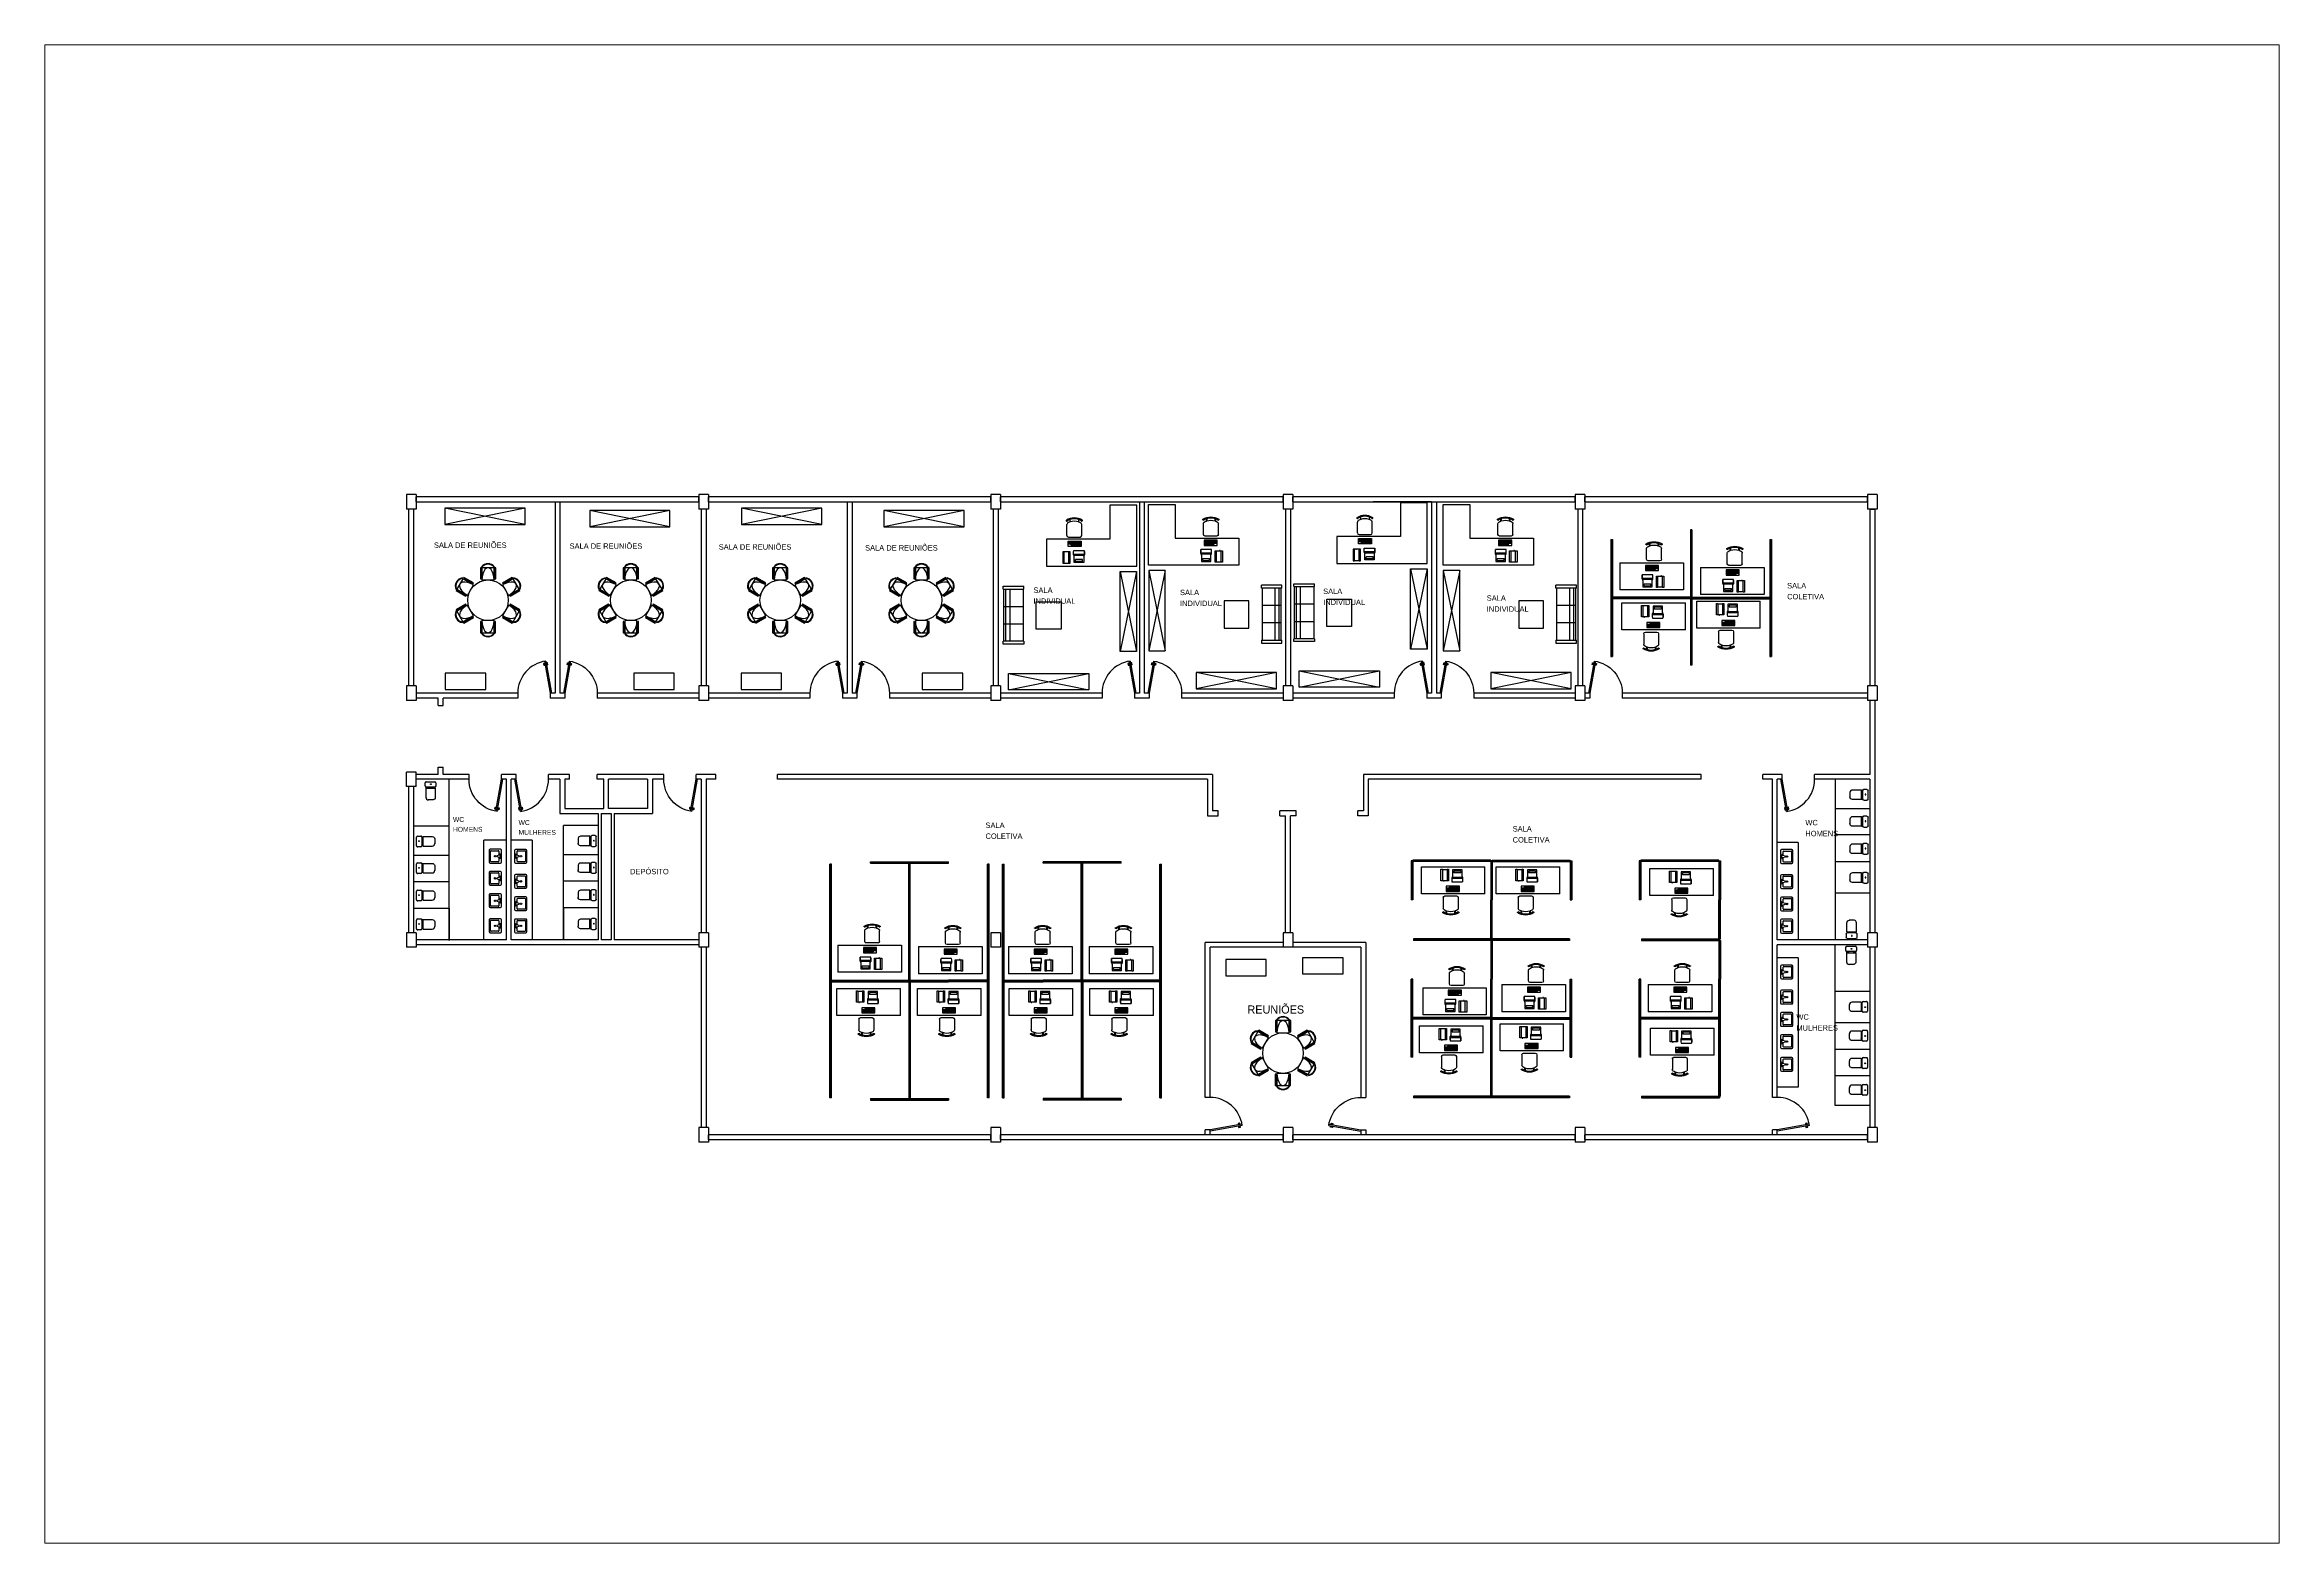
# Paper-space layout 'Layout1' of a CAD drawing. Extents: x 0 to 82.6, y 0 to 55.4.
# The model-space entities are those that its viewports show. They can reach past a viewport. Long polylines and large blocks are cut down to what shows.
import ezdxf

# ---------------------------------------------------------------- set-up
doc = ezdxf.new("R2010")
doc.units = 0
doc.header["$MEASUREMENT"] = 0
doc.layers.get('0').update_dxf_attribs({"color": 1, "linetype": 'CONTINUOUS'})
for name, color, linetype in [('DIMENSIONES', 2, 'CONTINUOUS'), ('MUEBLES OFNA', 3, 'CONTINUOUS'), ('MUROS', 7, 'CONTINUOUS'), ('MUROS TAPON', 5, 'CONTINUOUS'), ('PLOMERIA', 4, 'CONTINUOUS'), ('PUERTAS', 1, 'CONTINUOUS'), ('SILLAS', 6, 'CONTINUOUS')]:
    doc.layers.add(name, color=color, linetype=linetype)
doc.styles.add('nena', font='bgothl.ttf')

# ---------------------------------------------------------------- blocks, each defined once
blk = doc.blocks.new('PNL48X60')
for p, q in [((48, 0), (0, 0)), ((0, -2), (0, 0)), ((48, -2), (48, 0)), ((48, -0.25), (0, -0.25)), ((48, -1.75), (0, -1.75)), ((48, -2), (0, -2))]:
    blk.add_line(p, q)
blk = doc.blocks.new('PNL24X60')
for p, q in [((24, 0), (0, 0)), ((0, -2), (0, 0)), ((24, -2), (24, 0)), ((24, -0.25), (0, -0.25)), ((24, -1.75), (0, -1.75)), ((24, -2), (0, -2))]:
    blk.add_line(p, q)
blk = doc.blocks.new('PNL36X60')
for p, q in [((36, 0), (0, 0)), ((0, -2), (0, 0)), ((36, -2), (36, 0)), ((36, -0.25), (0, -0.25)), ((36, -1.75), (0, -1.75)), ((36, -2), (0, -2))]:
    blk.add_line(p, q)
blk = doc.blocks.new('puerta')
at = {"layer": 'PUERTAS'}
for p, q in [((-0.293, 1.093), (-0.284, 1.044)), ((-0.29, 1.078), (-0.287, 1.058)), ((-0.275, 1.106), (-0.285, 1.105)), ((-0.272, 1.036), (-0.263, 1.037)), ((-0.254, 1.049), (-0.263, 1.098)), ((-0.261, 1.083), (-0.241, 1.087)), ((-0.261, 1.083), (-0.257, 1.064)), ((-0.258, 1.182), (-0.049, 0)), ((-0.257, 1.064), (-0.237, 1.067)), ((-0.208, 1.191), (0, 0)), ((-0.192, 1.095), (-0.172, 1.098)), ((-0.188, 1.075), (-0.168, 1.079)), ((-0.174, 1.113), (-0.166, 1.064)), ((-0.172, 1.098), (-0.168, 1.079)), ((-0.156, 1.127), (-0.166, 1.125)), ((-0.154, 1.056), (-0.144, 1.058)), ((-0.136, 1.069), (-0.145, 1.118))]:
    blk.add_line(p, q, dxfattribs=at)
for centre, radius, start, end in [((-0.047, -0.001), 1.202, 97.70653, 179.96431), ((-0.283, 1.095), 0.01, 100, 190), ((-0.274, 1.045), 0.01, 190, 280), ((-0.273, 1.096), 0.01, 10, 100), ((-0.264, 1.047), 0.01, 280, 10), ((-0.165, 1.115), 0.01, 100, 190), ((-0.156, 1.066), 0.01, 190, 280), ((-0.155, 1.117), 0.01, 10, 100), ((-0.146, 1.067), 0.01, 280, 10)]:
    blk.add_arc(centre, radius, start, end, dxfattribs=at)
blk = doc.blocks.new('wc')
at = {"layer": 'PLOMERIA'}
for p, q in [((0.173, 0.242), (-0.177, 0.242)), ((-0.176, 0.243), (-0.137, 0.2)), ((0.173, 0.242), (-0.176, 0.242)), ((0.173, 0.242), (0.139, 0.2))]:
    blk.add_line(p, q, dxfattribs=at)
for points in [[(-0.2, 0.039), (-0.2, 0.162)], [(-0.162, 0.199), (0.162, 0.199)], [(0.161, 0), (-0.161, 0)], [(0.2, 0.159), (0.2, 0.039)]]:
    blk.add_lwpolyline(points, dxfattribs=at)
for points in [[(-0.177, 0.242), (-0.177, 0.578, -0.376933), (-0.095, 0.671), (0.085, 0.671)], [(0.173, 0.242), (0.173, 0.578, 0.430665), (0.075, 0.671)]]:
    blk.add_lwpolyline(points, format="xyb", dxfattribs=at)
blk.add_circle((-0.012, 0.091), 0.0143, dxfattribs=at)
for centre, radius, start, end in [((-0.16, 0.16), 0.0398, 89.76905, 182.27142), ((-0.159, 0.04), 0.0403, 179.9428, 268.9345), ((-0.093, 0.241), 0.0176, 178.90445, 1.13984), ((0.09, 0.241), 0.0176, 178.90445, 1.13984), ((0.16, 0.159), 0.0403, 359.9428, 88.9345), ((0.16, 0.04), 0.0402, 269.98327, 1.7495)]:
    blk.add_arc(centre, radius, start, end, dxfattribs=at)
blk = doc.blocks.new('silla oficina')
at = {"layer": 'SILLAS'}
for p, q in [((-0.252, 0.399), (-0.225, 0.399)), ((-0.252, 0.379), (-0.225, 0.379)), ((-0.252, 0.104), (-0.225, 0.104)), ((-0.252, 0.084), (-0.225, 0.084)), ((-0.241, 0.482), (-0.225, 0.47)), ((0.225, 0.47), (0.241, 0.482)), ((0.225, 0.399), (0.255, 0.399)), ((0.225, 0.379), (0.255, 0.379)), ((0.225, 0.104), (0.255, 0.104)), ((0.225, 0.084), (0.255, 0.084))]:
    blk.add_line(p, q, dxfattribs=at)
for points in [[(-0.252, 0.45), (-0.282, 0.45), (-0.282, 0.035), (-0.252, 0.035)], [(-0.225, 0.45), (-0.225, 0), (0.225, 0), (0.225, 0.45)], [(0.284, 0.45), (0.255, 0.45), (0.255, 0.035), (0.284, 0.035)]]:
    blk.add_lwpolyline(points, close=True, dxfattribs=at)
for radius in [0.305, 0.285]:
    blk.add_arc((0, 0.295), radius, 37.81867, 142.18133, dxfattribs=at)
blk.add_ellipse((0, 0), major_axis=(0, -0.45), ratio=0.5, start_param=1.570796, end_param=4.712389, dxfattribs=at)
blk = doc.blocks.new('silla')
for p, q in [((-0.296, 0.604), (-0.284, 0.591)), ((-0.276, 0.061), (-0.276, 0.459)), ((-0.215, 0), (0.215, 0)), ((-0.166, 0.645), (-0.166, 0.553)), ((-0.154, 0.557), (-0.154, 0.649)), ((0.154, 0.649), (0.154, 0.557)), ((0.166, 0.553), (0.166, 0.645)), ((0.276, 0.061), (0.276, 0.459)), ((0.296, 0.604), (0.284, 0.591))]:
    blk.add_line(p, q)
for centre, radius, start, end in [((-0.288, 0.612), 0.0123, 121.81209, 225), ((0, 0.148), 0.558, 58.18791, 121.81209), ((-0.275, 0.6), 0.0123, 225, 305.57699), ((-0.215, 0.459), 0.0614, 122.57897, 180), ((-0.215, 0.061), 0.0614, 180, 270), ((0, 0.215), 0.461, 111.1002, 125.57699), ((0, 0.123), 0.461, 111.1002, 122.57897), ((0, 0.215), 0.461, 70.52878, 109.47122), ((0, 0.123), 0.461, 70.52878, 109.47122), ((0, 0.215), 0.461, 54.42301, 68.8998), ((0, 0.123), 0.461, 57.42103, 68.8998), ((0.215, 0.061), 0.0614, 270, 0), ((0.215, 0.459), 0.0614, 0, 57.42103), ((0.275, 0.6), 0.0123, 234.42301, 315), ((0.288, 0.612), 0.0123, 315, 58.18791)]:
    blk.add_arc(centre, radius, start, end)
blk = doc.blocks.new('sillon')
at = {"color": 0, "linetype": 'ByBlock'}
for p, q in [((-0.737, 1.067), (0.025, 1.067)), ((-0.737, 0.965), (-0.737, 1.067)), ((-0.737, 0.965), (0.025, 0.965)), ((-0.711, -0.965), (-0.711, 0.965)), ((-0.635, -0.965), (-0.635, 0.965)), ((-0.483, -0.965), (-0.483, 0.965)), ((0, 0.965), (0, -0.965)), ((0.025, 0.965), (0.025, 1.067)), ((-0.711, 0.322), (0, 0.322)), ((-0.711, -0.322), (0, -0.322)), ((0.025, -0.965), (-0.737, -0.965)), ((-0.737, -1.067), (-0.737, -0.965)), ((0.025, -1.067), (-0.737, -1.067)), ((0.025, -0.965), (0.025, -1.067))]:
    blk.add_line(p, q, dxfattribs=at)
blk = doc.blocks.new('TECLADO')
at = {"color": 0, "linetype": 'ByBlock'}
for p, q in [((0, 0), (0, 19)), ((0, 19), (7.5, 19)), ((7.5, 0), (0, 0)), ((1.5, 14.625), (2.5, 14.625)), ((1.5, 12.25), (1.5, 14.625)), ((2.5, 12.25), (1.5, 12.25)), ((1.5, 12), (2.5, 12)), ((1.5, 8.875), (1.5, 12)), ((2.5, 8.875), (1.5, 8.875)), ((1.5, 5.625), (1.5, 8.625)), ((1.5, 8.625), (2.5, 8.625)), ((2.5, 5.625), (1.5, 5.625)), ((1.5, 5.25), (2.5, 5.25)), ((1.5, 2.25), (1.5, 5.25)), ((2.5, 2.25), (1.5, 2.25)), ((1.5, 1.75), (2.5, 1.75)), ((1.5, 0.875), (1.5, 1.75)), ((2.5, 0.875), (1.5, 0.875)), ((2.5, 14.625), (2.5, 12.25)), ((2.5, 12), (2.5, 8.875)), ((2.5, 8.625), (2.5, 5.625)), ((2.5, 5.25), (2.5, 2.25)), ((2.5, 1.75), (2.5, 0.875)), ((3, 15), (3, 18)), ((3, 18), (6.75, 18)), ((6.75, 15), (3, 15)), ((3, 12.25), (3, 14.625)), ((3, 14.625), (4.625, 14.625)), ((4.625, 12.25), (3, 12.25)), ((3, 12), (3, 0.875)), ((6.875, 12), (3, 12)), ((3, 0.875), (6.875, 0.875)), ((3.875, 10.75), (3.125, 10.75)), ((3.125, 1.625), (3.75, 1.625)), ((3.75, 17.25), (3.75, 17.875)), ((5.375, 17.25), (3.75, 17.25)), ((3.75, 15), (3.75, 17.125)), ((3.75, 1.625), (3.75, 1.875)), ((3.75, 1.875), (4.625, 1.875)), ((4.625, 11), (3.875, 11)), ((3.875, 11), (3.875, 10.75)), ((3.875, 2), (3.875, 10.5)), ((4.5, 15.125), (4.5, 17.125)), ((4.625, 14.625), (4.625, 12.25)), ((4.625, 10.5), (4.625, 11)), ((5.25, 10.5), (4.625, 10.5)), ((4.625, 2.375), (4.625, 10.125)), ((4.625, 1.875), (4.625, 2.125)), ((4.625, 2.125), (5.375, 2.125)), ((5.25, 13), (5.25, 13.875)), ((5.25, 13.875), (6, 13.875)), ((6, 13), (5.25, 13)), ((5.25, 10.125), (5.25, 10.5)), ((6, 10.125), (5.25, 10.125)), ((5.375, 17.25), (5.375, 17.875)), ((6.75, 17.25), (5.375, 17.25)), ((5.375, 15), (5.375, 17.125)), ((5.375, 2.75), (5.375, 10)), ((5.375, 2.125), (5.375, 2.5)), ((5.375, 2.5), (6.125, 2.5)), ((6, 13.875), (6, 14.625)), ((6, 14.625), (6.875, 14.625)), ((6, 12.25), (6, 13)), ((6.875, 12.25), (6, 12.25)), ((6.125, 15.125), (6.125, 16.5)), ((6.125, 16.5), (6.75, 16.5)), ((6.125, 10), (6.125, 10.875)), ((6.125, 10.875), (6.875, 10.875)), ((6.875, 10), (6.125, 10)), ((6.125, 3.75), (6.125, 9)), ((6.125, 9), (6.875, 9)), ((6.875, 3.75), (6.125, 3.75)), ((6.125, 2), (6.125, 2.625)), ((6.125, 2.625), (6.875, 2.625)), ((6.875, 2), (6.125, 2)), ((6.75, 18), (6.75, 15)), ((6.875, 14.625), (6.875, 12.25)), ((6.875, 10.875), (6.875, 12)), ((6.875, 2.625), (6.875, 10)), ((6.875, 0.875), (6.875, 2)), ((7.5, 19), (7.5, 0))]:
    blk.add_line(p, q, dxfattribs=at)
blk = doc.blocks.new('MONITOR')
at = {"color": 0, "linetype": 'ByBlock'}
for p, q in [((0, 1), (0, 14.75)), ((0, 14.75), (9.375, 14.75)), ((9.125, 1), (0, 1)), ((1.5, 2.875), (1.5, 12.875)), ((1.5, 12.875), (4.375, 12.875)), ((1.5, 2.875), (4.375, 2.875)), ((4.375, 2.875), (4.375, 12.875)), ((11.25, 0), (9.125, 1)), ((9.375, 14.75), (11.25, 15.875)), ((9.375, 14.75), (10.625, 14.75)), ((9.375, 1.125), (10.625, 1.125)), ((10.625, 14.75), (12.125, 15.75)), ((10.625, 14.75), (10.625, 1.125)), ((10.625, 1.125), (12.125, 0.125)), ((11.25, 15.875), (15.25, 15.875)), ((15.375, 0), (11.25, 0)), ((12.125, 15.75), (15.375, 15.75)), ((12.125, 15.75), (12.125, 0.125)), ((12.125, 0.125), (15.375, 0.125)), ((15.25, 15.875), (17.375, 15.625)), ((15.375, 15.75), (17.375, 15.625)), ((17.375, 0.25), (15.375, 0)), ((15.375, 0.125), (17.375, 0.25)), ((17.375, 15.625), (17.375, 0.25))]:
    blk.add_line(p, q, dxfattribs=at)
blk = doc.blocks.new('CPU')
at = {"color": 0, "linetype": 'ByBlock'}
for p, q in [((16.625, 10.75), (0, 10.75)), ((0, 10.75), (0, 8.75)), ((0, 8.75), (0.25, 8.75)), ((0.25, 2), (0, 2)), ((0, 2), (0, 0)), ((0, 0), (16.625, 0)), ((0.25, 8.75), (0.25, 2)), ((0.25, 8.75), (16.5, 8.75)), ((0.25, 2), (16.5, 2)), ((16.625, 0), (16.625, 10.75)), ((16.625, 7.25), (17, 7.25)), ((17, 6.25), (16.75, 6.25)), ((17, 7.25), (17, 6.25))]:
    blk.add_line(p, q, dxfattribs=at)
blk = doc.blocks.new('compu')
at = {"color": 0, "linetype": 'ByBlock', "xscale": 0.02539999999999054, "yscale": 0.02540000000000475, "zscale": 0.0254}
for name, p in [('CPU', (-0.815975, 0.1651)), ('MONITOR', (-0.790575, -0.365125)), ('TECLADO', (-0.1905, -0.2413))]:
    blk.add_blockref(name, p, dxfattribs=at)
blk = doc.blocks.new('lavabo')
at = {"color": 0, "linetype": 'ByBlock'}
for p, q in [((-0.2413, 0.2159), (-0.2413, -0.2159)), ((0.1778, 0.254), (-0.2032, 0.254)), ((-0.1905, -0.0381), (-0.1905, 0.0381)), ((-0.0635, 0.0127), (-0.1651, 0.0381)), ((-0.1397, 0.03175), (-0.1397, 0.18415)), ((-0.12065, 0.2032), (0.14605, 0.2032)), ((-0.0635, -0.0127), (-0.0635, 0.0127)), ((0.1651, 0.18415), (0.1651, -0.18415)), ((0.2159, -0.2159), (0.2159, 0.2159)), ((-0.2032, -0.254), (0.1778, -0.254)), ((-0.1651, -0.0381), (-0.0635, -0.0127)), ((-0.1397, -0.18415), (-0.1397, -0.03175)), ((0.14605, -0.2032), (-0.12065, -0.2032))]:
    blk.add_line(p, q, dxfattribs=at)
for centre in [(-0.1778, 0.0635), (0, 0), (-0.1778, -0.0635)]:
    blk.add_circle(centre, 0.0254, dxfattribs=at)
for centre, radius, start, end in [((-0.2032, 0.2159), 0.0381, 90, 180), ((-0.12065, 0.18415), 0.01905, 90, 180), ((0.14605, 0.18415), 0.01905, 0, 90), ((0.1778, 0.2159), 0.0381, 0, 90), ((-0.2032, -0.2159), 0.0381, 180, 270), ((-0.12065, -0.18415), 0.01905, 180, 270), ((0.14605, -0.18415), 0.01905, 270, 0), ((0.1778, -0.2159), 0.0381, 270, 0)]:
    blk.add_arc(centre, radius, start, end, dxfattribs=at)

msp = doc.modelspace()

# ---------------------------------------------------------------- linework, layer by layer
at = {"layer": 'MUEBLES OFNA'}
for p, q in [((59.651, 50.766), (56.684, 50.158)), ((59.651, 50.158), (56.684, 50.766)), ((65.003, 50.678), (62.036, 50.07)), ((65.003, 50.07), (62.036, 50.678)), ((70.618, 50.766), (67.651, 50.158)), ((70.618, 50.158), (67.651, 50.766)), ((75.882, 50.678), (72.915, 50.07)), ((75.882, 50.07), (72.915, 50.678)), ((82.256, 50.87), (81.267, 50.87)), ((81.267, 50.87), (81.267, 49.618)), ((82.256, 48.618), (82.256, 50.87)), ((82.69, 48.655), (82.69, 50.906)), ((82.69, 50.906), (83.679, 50.906)), ((83.679, 50.906), (83.679, 49.655)), ((92.007, 50.964), (92.007, 49.713)), ((92.996, 50.964), (92.007, 50.964)), ((92.996, 48.713), (92.996, 50.964)), ((93.579, 48.655), (93.579, 50.906)), ((93.579, 50.906), (94.568, 50.906)), ((94.568, 50.906), (94.568, 49.655)), ((81.267, 49.618), (78.917, 49.618)), ((78.917, 49.618), (78.917, 48.618)), ((83.679, 49.655), (86.029, 49.655)), ((86.029, 49.655), (86.029, 48.655)), ((92.007, 49.713), (89.657, 49.713)), ((89.657, 49.713), (89.657, 48.713)), ((94.568, 49.655), (96.918, 49.655)), ((96.918, 49.655), (96.918, 48.655)), ((100.114, 48.74), (102.464, 48.74)), ((100.114, 48.74), (100.114, 47.74)), ((102.464, 48.74), (102.464, 47.74)), ((78.917, 48.618), (82.256, 48.618)), ((81.639, 48.427), (82.247, 45.46)), ((82.247, 48.427), (81.639, 45.46)), ((86.029, 48.655), (82.69, 48.655)), ((82.7, 48.463), (83.308, 45.496)), ((83.308, 48.463), (82.7, 45.496)), ((89.657, 48.713), (92.996, 48.713)), ((92.379, 48.522), (92.987, 45.554)), ((92.987, 48.522), (92.379, 45.554)), ((96.918, 48.655), (93.579, 48.655)), ((93.588, 48.463), (94.196, 45.496)), ((94.196, 48.463), (93.588, 45.496)), ((103.098, 48.571), (105.447, 48.571)), ((103.098, 48.571), (103.098, 47.571)), ((105.447, 48.571), (105.447, 47.571)), ((102.464, 47.74), (100.114, 47.74)), ((100.188, 46.263), (100.188, 47.263)), ((100.188, 47.263), (102.538, 47.263)), ((102.538, 46.263), (102.538, 47.263)), ((102.957, 46.332), (102.957, 47.332)), ((102.957, 47.332), (105.307, 47.332)), ((105.447, 47.571), (103.098, 47.571)), ((105.307, 46.332), (105.307, 47.332)), ((102.538, 46.263), (100.188, 46.263)), ((105.307, 46.332), (102.957, 46.332)), ((56.695, 44.659), (56.695, 44.059)), ((58.195, 44.659), (56.695, 44.659)), ((58.195, 44.059), (58.195, 44.659)), ((65.164, 44.659), (63.664, 44.659)), ((63.664, 44.659), (63.664, 44.059)), ((65.164, 44.059), (65.164, 44.659)), ((69.131, 44.659), (67.631, 44.659)), ((67.631, 44.659), (67.631, 44.059)), ((69.131, 44.059), (69.131, 44.659)), ((75.829, 44.659), (74.329, 44.659)), ((74.329, 44.659), (74.329, 44.059)), ((75.829, 44.059), (75.829, 44.659)), ((77.52, 44.656), (80.488, 44.048)), ((77.52, 44.048), (80.488, 44.656)), ((87.426, 44.692), (84.459, 44.084)), ((87.426, 44.084), (84.459, 44.692)), ((88.26, 44.143), (91.227, 44.751)), ((88.26, 44.751), (91.227, 44.143)), ((98.315, 44.692), (95.348, 44.084)), ((98.315, 44.084), (95.348, 44.692)), ((56.695, 44.059), (58.195, 44.059)), ((63.664, 44.059), (65.164, 44.059)), ((67.631, 44.059), (69.131, 44.059)), ((74.329, 44.059), (75.829, 44.059)), ((92.779, 36.509), (92.779, 37.509)), ((92.779, 37.509), (95.129, 37.509)), ((95.129, 36.509), (95.129, 37.509)), ((95.549, 36.509), (95.549, 37.509)), ((95.549, 37.509), (97.899, 37.509)), ((97.899, 36.509), (97.899, 37.509)), ((101.226, 36.44), (101.226, 37.44)), ((101.226, 37.44), (103.576, 37.44)), ((103.576, 36.44), (103.576, 37.44)), ((95.129, 36.509), (92.779, 36.509)), ((97.899, 36.509), (95.549, 36.509)), ((103.576, 36.44), (101.226, 36.44)), ((71.212, 34.612), (73.561, 34.612)), ((71.212, 34.612), (71.212, 33.612)), ((73.561, 34.612), (73.561, 33.612)), ((74.195, 34.556), (76.545, 34.556)), ((74.195, 34.556), (74.195, 33.556)), ((76.545, 34.556), (76.545, 33.556)), ((77.516, 34.556), (79.866, 34.556)), ((77.516, 34.556), (77.516, 33.556)), ((79.866, 34.556), (79.866, 33.556)), ((80.5, 34.556), (82.85, 34.556)), ((80.5, 34.556), (80.5, 33.556)), ((82.85, 34.556), (82.85, 33.556)), ((87.045, 34.075), (85.545, 34.075)), ((85.545, 34.075), (85.545, 33.475)), ((87.045, 33.475), (87.045, 34.075)), ((88.384, 34.144), (88.384, 33.544)), ((89.884, 34.144), (88.384, 34.144)), ((89.884, 33.544), (89.884, 34.144)), ((73.561, 33.612), (71.212, 33.612)), ((76.545, 33.556), (74.195, 33.556)), ((79.866, 33.556), (77.516, 33.556)), ((82.85, 33.556), (80.5, 33.556)), ((85.545, 33.475), (87.045, 33.475)), ((88.384, 33.544), (89.884, 33.544)), ((95.755, 33.15), (98.105, 33.15)), ((95.755, 33.15), (95.755, 32.15)), ((98.105, 33.15), (98.105, 32.15)), ((101.159, 33.15), (103.509, 33.15)), ((101.159, 33.15), (101.159, 32.15)), ((103.509, 33.15), (103.509, 32.15)), ((71.177, 32.012), (71.177, 33.012)), ((71.177, 33.012), (73.527, 33.012)), ((73.527, 32.012), (73.527, 33.012)), ((74.154, 32.012), (74.154, 33.012)), ((74.154, 33.012), (76.504, 33.012)), ((76.504, 32.012), (76.504, 33.012)), ((77.547, 32.012), (77.547, 33.012)), ((77.547, 33.012), (79.897, 33.012)), ((79.897, 32.012), (79.897, 33.012)), ((80.524, 32.012), (80.524, 33.012)), ((80.524, 33.012), (82.874, 33.012)), ((82.874, 32.012), (82.874, 33.012)), ((92.828, 33.037), (95.177, 33.037)), ((92.828, 33.037), (92.828, 32.037)), ((95.177, 33.037), (95.177, 32.037)), ((73.527, 32.012), (71.177, 32.012)), ((76.504, 32.012), (74.154, 32.012)), ((79.897, 32.012), (77.547, 32.012)), ((82.874, 32.012), (80.524, 32.012)), ((92.71, 30.629), (92.71, 31.629)), ((92.71, 31.629), (95.06, 31.629)), ((95.177, 32.037), (92.828, 32.037)), ((95.06, 30.629), (95.06, 31.629)), ((95.687, 30.698), (95.687, 31.698)), ((95.687, 31.698), (98.037, 31.698)), ((98.105, 32.15), (95.755, 32.15)), ((98.037, 30.698), (98.037, 31.698)), ((103.509, 32.15), (101.159, 32.15)), ((101.246, 30.546), (101.246, 31.546)), ((101.246, 31.546), (103.596, 31.546)), ((103.596, 30.546), (103.596, 31.546)), ((95.06, 30.629), (92.71, 30.629)), ((98.037, 30.698), (95.687, 30.698)), ((103.596, 30.546), (101.246, 30.546))]:
    msp.add_line(p, q, dxfattribs=at)
for points in [[(59.651, 50.766), (56.684, 50.766), (56.684, 50.158), (59.651, 50.158)], [(65.003, 50.678), (62.036, 50.678), (62.036, 50.07), (65.003, 50.07)], [(70.618, 50.766), (67.651, 50.766), (67.651, 50.158), (70.618, 50.158)], [(75.882, 50.678), (72.915, 50.678), (72.915, 50.07), (75.882, 50.07)], [(82.247, 48.427), (82.247, 45.46), (81.639, 45.46), (81.639, 48.427)], [(82.7, 48.463), (82.7, 45.496), (83.308, 45.496), (83.308, 48.463)], [(92.987, 48.522), (92.987, 45.554), (92.379, 45.554), (92.379, 48.522)], [(93.588, 48.463), (93.588, 45.496), (94.196, 45.496), (94.196, 48.463)], [(78.544, 47.304), (79.459, 47.304), (79.459, 46.291), (78.544, 46.291)], [(86.403, 47.34), (85.488, 47.34), (85.488, 46.328), (86.403, 46.328)], [(89.284, 47.399), (90.199, 47.399), (90.199, 46.386), (89.284, 46.386)], [(97.291, 47.34), (96.377, 47.34), (96.377, 46.328), (97.291, 46.328)], [(77.52, 44.656), (80.488, 44.656), (80.488, 44.048), (77.52, 44.048)], [(87.426, 44.692), (84.459, 44.692), (84.459, 44.084), (87.426, 44.084)], [(88.26, 44.751), (91.227, 44.751), (91.227, 44.143), (88.26, 44.143)], [(98.315, 44.692), (95.348, 44.692), (95.348, 44.084), (98.315, 44.084)]]:
    msp.add_lwpolyline(points, close=True, dxfattribs=at)
for centre in [(58.278, 47.361), (63.558, 47.361), (69.081, 47.361), (74.301, 47.361), (87.664, 30.62)]:
    msp.add_circle(centre, 0.75, dxfattribs=at)
at = {"layer": 'MUROS'}
for p, q in [((55.266, 51.271), (55.266, 50.731)), ((55.626, 51.271), (55.266, 51.271)), ((55.626, 51.271), (55.626, 50.731)), ((66.426, 51.271), (66.066, 51.271)), ((66.066, 51.271), (66.066, 50.731)), ((66.426, 51.271), (66.426, 50.731)), ((77.226, 51.271), (76.866, 51.271)), ((76.866, 51.271), (76.866, 50.731)), ((77.226, 51.271), (77.226, 50.731)), ((88.026, 51.271), (87.666, 51.271)), ((87.666, 51.271), (87.666, 50.731)), ((88.026, 51.271), (88.026, 50.731)), ((98.826, 51.271), (98.466, 51.271)), ((98.466, 51.271), (98.466, 50.731)), ((98.826, 51.271), (98.826, 50.731)), ((109.626, 51.271), (109.266, 51.271)), ((109.266, 51.271), (109.266, 50.731)), ((109.626, 51.271), (109.626, 50.731)), ((55.626, 50.731), (55.266, 50.731)), ((55.356, 44.191), (55.356, 50.731)), ((55.536, 44.191), (55.536, 50.731)), ((55.626, 51.001), (55.626, 51.181)), ((66.066, 51.181), (55.626, 51.181)), ((55.626, 51.001), (66.066, 51.001)), ((60.756, 51.001), (60.756, 43.921)), ((60.936, 51.001), (60.936, 43.921)), ((66.066, 51.001), (66.066, 51.181)), ((66.426, 50.731), (66.066, 50.731)), ((66.156, 50.731), (66.156, 44.191)), ((66.336, 50.731), (66.336, 44.191)), ((66.426, 51.001), (66.426, 51.181)), ((76.866, 51.181), (66.426, 51.181)), ((66.426, 51.001), (76.866, 51.001)), ((71.556, 51.001), (71.556, 43.921)), ((71.736, 51.001), (71.736, 43.921)), ((76.866, 51.001), (76.866, 51.181)), ((77.226, 50.731), (76.866, 50.731)), ((76.956, 50.731), (76.956, 44.191)), ((77.136, 50.731), (77.136, 44.191)), ((77.226, 51.001), (77.226, 51.181)), ((87.666, 51.181), (77.226, 51.181)), ((77.226, 51.001), (87.666, 51.001)), ((82.356, 51.001), (82.356, 43.921)), ((82.536, 51.001), (82.536, 43.921)), ((87.666, 51.001), (87.666, 51.181)), ((88.026, 50.731), (87.666, 50.731)), ((87.756, 50.731), (87.756, 44.191)), ((87.936, 50.731), (87.936, 44.191)), ((88.026, 51.001), (88.026, 51.181)), ((98.466, 51.181), (88.026, 51.181)), ((88.026, 51.001), (98.466, 51.001)), ((93.156, 51.001), (90.996, 51.001)), ((93.156, 51.001), (93.156, 43.921)), ((93.336, 51.001), (93.336, 43.921)), ((98.466, 51.001), (98.466, 51.181)), ((98.826, 50.731), (98.466, 50.731)), ((98.556, 50.731), (98.556, 44.191)), ((98.736, 50.731), (98.736, 44.191)), ((98.826, 51.001), (98.826, 51.181)), ((109.266, 51.181), (98.826, 51.181)), ((98.826, 51.001), (109.266, 51.001)), ((109.266, 51.001), (109.266, 51.181)), ((109.626, 50.731), (109.266, 50.731)), ((109.356, 50.731), (109.536, 50.731)), ((109.356, 50.731), (109.356, 44.191)), ((109.536, 50.731), (109.536, 44.191)), ((55.626, 44.191), (55.266, 44.191)), ((55.266, 44.191), (55.266, 43.651)), ((55.626, 44.191), (55.626, 43.651)), ((59.376, 43.921), (55.626, 43.921)), ((59.376, 43.921), (59.376, 43.741)), ((60.576, 43.921), (60.576, 43.741)), ((60.756, 43.921), (60.576, 43.921)), ((61.116, 43.921), (60.936, 43.921)), ((61.116, 43.921), (61.116, 43.741)), ((66.066, 43.921), (62.316, 43.921)), ((62.316, 43.921), (62.316, 43.741)), ((66.066, 44.191), (66.066, 43.651)), ((66.426, 44.191), (66.066, 44.191)), ((66.066, 43.921), (66.066, 43.741)), ((66.426, 44.191), (66.426, 43.651)), ((66.426, 43.921), (66.426, 43.741)), ((70.176, 43.921), (66.426, 43.921)), ((70.176, 43.921), (70.176, 43.741)), ((71.376, 43.921), (71.376, 43.741)), ((71.556, 43.921), (71.376, 43.921)), ((71.916, 43.921), (71.736, 43.921)), ((71.916, 43.921), (71.916, 43.741)), ((76.866, 43.921), (73.116, 43.921)), ((73.116, 43.921), (73.116, 43.741)), ((76.866, 44.191), (76.866, 43.651)), ((77.226, 44.191), (76.866, 44.191)), ((76.866, 43.921), (76.866, 43.741)), ((77.226, 44.191), (77.226, 43.651)), ((77.226, 43.921), (77.226, 43.741)), ((80.976, 43.921), (77.226, 43.921)), ((80.976, 43.921), (80.976, 43.741)), ((82.176, 43.921), (82.176, 43.741)), ((82.356, 43.921), (82.176, 43.921)), ((82.716, 43.921), (82.536, 43.921)), ((82.716, 43.921), (82.716, 43.741)), ((87.666, 43.921), (83.916, 43.921)), ((83.916, 43.921), (83.916, 43.741)), ((87.666, 44.191), (87.666, 43.651)), ((88.026, 44.191), (87.666, 44.191)), ((87.666, 43.921), (87.666, 43.741)), ((88.026, 44.191), (88.026, 43.651)), ((88.026, 43.921), (88.026, 43.741)), ((91.776, 43.921), (88.026, 43.921)), ((91.776, 43.921), (91.776, 43.741)), ((92.976, 43.921), (92.976, 43.741)), ((93.156, 43.921), (92.976, 43.921)), ((93.516, 43.921), (93.336, 43.921)), ((93.516, 43.921), (93.516, 43.741)), ((98.466, 43.921), (94.716, 43.921)), ((94.716, 43.921), (94.716, 43.741)), ((98.466, 44.191), (98.466, 43.651)), ((98.826, 44.191), (98.466, 44.191)), ((98.466, 43.921), (98.466, 43.741)), ((98.826, 44.191), (98.826, 43.651)), ((99.006, 43.921), (98.826, 43.921)), ((99.006, 43.921), (99.006, 43.741)), ((109.266, 43.921), (100.206, 43.921)), ((100.206, 43.921), (100.206, 43.741)), ((109.266, 44.191), (109.266, 43.651)), ((109.626, 44.191), (109.266, 44.191)), ((109.266, 43.921), (109.266, 43.741)), ((109.626, 44.191), (109.626, 43.651)), ((55.626, 43.651), (55.266, 43.651)), ((56.436, 43.741), (55.626, 43.741)), ((56.436, 43.471), (56.436, 43.741)), ((56.436, 43.471), (56.616, 43.471)), ((56.616, 43.471), (56.616, 43.741)), ((59.376, 43.741), (56.616, 43.741)), ((61.116, 43.741), (60.576, 43.741)), ((66.066, 43.741), (62.316, 43.741)), ((66.426, 43.651), (66.066, 43.651)), ((70.176, 43.741), (66.426, 43.741)), ((71.916, 43.741), (71.376, 43.741)), ((76.866, 43.741), (73.116, 43.741)), ((77.226, 43.651), (76.866, 43.651)), ((80.976, 43.741), (77.226, 43.741)), ((82.716, 43.741), (82.176, 43.741)), ((87.666, 43.741), (83.916, 43.741)), ((88.026, 43.651), (87.666, 43.651)), ((91.776, 43.741), (88.026, 43.741)), ((93.516, 43.741), (92.976, 43.741)), ((98.466, 43.741), (94.716, 43.741)), ((98.826, 43.651), (98.466, 43.651)), ((99.006, 43.741), (98.826, 43.741)), ((109.266, 43.741), (100.206, 43.741)), ((109.626, 43.651), (109.266, 43.651)), ((109.356, 43.651), (109.356, 40.921)), ((109.536, 43.651), (109.536, 35.071)), ((55.266, 40.471), (55.266, 41.011)), ((55.626, 41.011), (55.266, 41.011)), ((55.626, 40.471), (55.626, 41.011)), ((56.436, 40.921), (55.626, 40.921)), ((57.576, 40.741), (55.626, 40.741)), ((56.436, 41.191), (56.616, 41.191)), ((56.436, 40.921), (56.436, 41.191)), ((56.616, 40.921), (56.616, 41.191)), ((57.576, 40.921), (56.616, 40.921)), ((57.576, 40.741), (57.576, 40.921)), ((58.776, 40.741), (58.776, 40.921)), ((59.316, 40.921), (58.776, 40.921)), ((58.956, 40.741), (58.776, 40.741)), ((58.956, 34.801), (58.956, 40.741)), ((59.316, 40.741), (59.136, 40.741)), ((59.136, 34.801), (59.136, 40.741)), ((59.316, 40.741), (59.316, 40.921)), ((61.296, 40.921), (60.516, 40.921)), ((60.516, 40.741), (60.516, 40.921)), ((60.936, 40.741), (60.516, 40.741)), ((60.936, 40.741), (60.936, 39.481)), ((61.296, 40.741), (61.116, 40.741)), ((61.116, 40.741), (61.116, 39.661)), ((61.296, 40.741), (61.296, 40.921)), ((62.316, 40.741), (62.316, 40.921)), ((64.776, 40.921), (62.316, 40.921)), ((62.556, 40.741), (62.316, 40.741)), ((62.556, 39.661), (62.556, 40.741)), ((62.736, 39.661), (62.736, 40.741)), ((64.176, 40.741), (62.736, 40.741)), ((64.176, 40.741), (64.176, 39.661)), ((64.776, 40.741), (64.356, 40.741)), ((64.356, 40.741), (64.356, 39.481)), ((64.776, 40.741), (64.776, 40.921)), ((66.696, 40.921), (65.976, 40.921)), ((65.976, 40.741), (65.976, 40.921)), ((66.156, 40.741), (65.976, 40.741)), ((66.156, 40.741), (66.156, 35.071)), ((66.696, 40.741), (66.336, 40.741)), ((66.336, 40.741), (66.336, 35.071)), ((66.696, 40.741), (66.696, 40.921)), ((68.976, 40.741), (68.976, 40.921)), ((85.056, 40.921), (68.976, 40.921)), ((84.876, 40.741), (68.976, 40.741)), ((84.876, 40.741), (84.876, 39.391)), ((85.056, 40.921), (85.056, 39.571)), ((103.116, 40.921), (90.636, 40.921)), ((90.636, 40.921), (90.636, 39.571)), ((103.116, 40.741), (90.816, 40.741)), ((90.816, 40.741), (90.816, 39.391)), ((103.116, 40.741), (103.116, 40.921)), ((106.116, 40.921), (105.396, 40.921)), ((105.396, 40.741), (105.396, 40.921)), ((105.756, 40.741), (105.396, 40.741)), ((105.756, 28.981), (105.756, 40.741)), ((106.116, 40.741), (105.936, 40.741)), ((105.936, 34.801), (105.936, 40.741)), ((106.116, 40.741), (106.116, 40.921)), ((107.316, 40.741), (107.316, 40.921)), ((109.356, 40.921), (107.316, 40.921)), ((109.356, 40.741), (107.316, 40.741)), ((109.356, 40.741), (109.356, 35.071)), ((55.626, 40.471), (55.266, 40.471)), ((55.356, 35.071), (55.356, 40.471)), ((55.536, 35.071), (55.536, 40.471)), ((61.116, 39.661), (62.556, 39.661)), ((64.176, 39.661), (62.736, 39.661)), ((60.936, 39.481), (62.346, 39.481)), ((62.346, 39.481), (62.346, 34.801)), ((62.466, 39.481), (62.466, 34.801)), ((62.466, 39.481), (62.826, 39.481)), ((62.826, 39.481), (62.826, 34.801)), ((62.946, 39.481), (62.946, 34.801)), ((62.946, 39.481), (64.356, 39.481)), ((84.876, 39.391), (85.266, 39.391)), ((85.266, 39.571), (85.056, 39.571)), ((85.266, 39.391), (85.266, 39.571)), ((88.146, 39.571), (87.546, 39.571)), ((87.546, 39.391), (87.546, 39.571)), ((87.546, 39.391), (87.756, 39.391)), ((87.756, 35.071), (87.756, 39.391)), ((88.146, 39.391), (87.936, 39.391)), ((87.936, 35.071), (87.936, 39.391)), ((88.146, 39.391), (88.146, 39.571)), ((90.426, 39.391), (90.426, 39.571)), ((90.636, 39.571), (90.426, 39.571)), ((90.816, 39.391), (90.426, 39.391)), ((55.266, 35.071), (55.266, 34.531)), ((55.626, 35.071), (55.266, 35.071)), ((55.626, 35.071), (55.626, 34.531)), ((58.956, 34.801), (55.626, 34.801)), ((62.346, 34.801), (59.136, 34.801)), ((62.826, 34.801), (62.466, 34.801)), ((66.066, 34.801), (62.946, 34.801)), ((66.426, 35.071), (66.066, 35.071)), ((66.066, 35.071), (66.066, 34.531)), ((66.426, 35.071), (66.426, 34.531)), ((77.226, 35.071), (76.866, 35.071)), ((76.866, 35.071), (76.866, 34.531)), ((77.226, 35.071), (77.226, 34.531)), ((84.786, 28.981), (84.786, 34.711)), ((87.666, 34.711), (84.786, 34.711)), ((88.026, 35.071), (87.666, 35.071)), ((87.666, 35.071), (87.666, 34.531)), ((88.026, 35.071), (88.026, 34.531)), ((90.726, 34.711), (88.026, 34.711)), ((90.726, 34.711), (90.726, 28.981)), ((109.266, 34.801), (105.936, 34.801)), ((109.626, 35.071), (109.266, 35.071)), ((109.266, 35.071), (109.266, 34.531)), ((109.626, 35.071), (109.626, 34.531)), ((55.626, 34.531), (55.266, 34.531)), ((66.066, 34.621), (55.626, 34.621)), ((66.426, 34.531), (66.066, 34.531)), ((66.156, 34.531), (66.156, 27.871)), ((66.336, 34.531), (66.336, 27.871)), ((77.226, 34.531), (76.866, 34.531)), ((84.966, 28.981), (84.966, 34.531)), ((90.546, 34.531), (84.966, 34.531)), ((88.026, 34.531), (87.666, 34.531)), ((90.546, 34.531), (90.546, 28.981)), ((105.936, 28.981), (105.936, 34.621)), ((109.266, 34.621), (105.936, 34.621)), ((109.626, 34.531), (109.266, 34.531)), ((109.356, 34.531), (109.356, 27.871)), ((109.536, 34.531), (109.536, 27.871)), ((84.966, 28.981), (84.786, 28.981)), ((90.546, 28.981), (90.726, 28.981)), ((105.936, 28.981), (105.756, 28.981)), ((66.066, 27.871), (66.066, 27.331)), ((66.426, 27.871), (66.066, 27.871)), ((66.426, 27.331), (66.066, 27.331)), ((66.426, 27.871), (66.426, 27.331)), ((66.426, 27.421), (66.426, 27.601)), ((76.866, 27.601), (66.426, 27.601)), ((66.426, 27.421), (76.866, 27.421)), ((76.866, 27.871), (76.866, 27.331)), ((77.226, 27.871), (76.866, 27.871)), ((76.866, 27.421), (76.866, 27.601)), ((77.226, 27.331), (76.866, 27.331)), ((77.226, 27.871), (77.226, 27.331)), ((77.226, 27.421), (77.226, 27.601)), ((87.666, 27.601), (77.226, 27.601)), ((77.226, 27.421), (87.666, 27.421)), ((84.966, 27.781), (84.786, 27.781)), ((84.786, 27.601), (84.786, 27.781)), ((84.966, 27.601), (84.966, 27.781)), ((87.666, 27.871), (87.666, 27.331)), ((88.026, 27.871), (87.666, 27.871)), ((87.666, 27.421), (87.666, 27.601)), ((88.026, 27.331), (87.666, 27.331)), ((88.026, 27.871), (88.026, 27.331)), ((88.026, 27.421), (88.026, 27.601)), ((98.466, 27.601), (88.026, 27.601)), ((88.026, 27.421), (98.466, 27.421)), ((90.546, 27.781), (90.726, 27.781)), ((90.546, 27.781), (90.546, 27.601)), ((90.726, 27.781), (90.726, 27.601)), ((98.466, 27.871), (98.466, 27.331)), ((98.826, 27.871), (98.466, 27.871)), ((98.466, 27.421), (98.466, 27.601)), ((98.826, 27.331), (98.466, 27.331)), ((98.826, 27.871), (98.826, 27.331)), ((98.826, 27.421), (98.826, 27.601)), ((109.266, 27.601), (98.826, 27.601)), ((98.826, 27.421), (109.266, 27.421)), ((105.936, 27.781), (105.756, 27.781)), ((105.756, 27.601), (105.756, 27.781)), ((105.936, 27.601), (105.936, 27.781)), ((109.266, 27.871), (109.266, 27.331)), ((109.626, 27.871), (109.266, 27.871)), ((109.266, 27.421), (109.266, 27.601)), ((109.626, 27.331), (109.266, 27.331)), ((109.626, 27.871), (109.626, 27.331))]:
    msp.add_line(p, q, dxfattribs=at)
at = {"layer": 'MUROS TAPON'}
for p, q in [((56.844, 34.788), (56.844, 40.727)), ((108.082, 34.801), (108.082, 40.741)), ((109.356, 39.655), (108.082, 39.655)), ((55.562, 39.019), (56.844, 39.019)), ((61.072, 34.801), (61.072, 39.033)), ((62.346, 39.033), (61.072, 39.033)), ((109.356, 38.684), (108.082, 38.684)), ((55.562, 37.932), (56.844, 37.932)), ((62.346, 37.946), (61.072, 37.946)), ((109.356, 37.694), (108.082, 37.694)), ((55.562, 36.962), (56.844, 36.962)), ((62.346, 36.975), (61.072, 36.975)), ((109.356, 36.532), (108.082, 36.532)), ((55.562, 35.972), (56.844, 35.972)), ((56.844, 35.972), (56.844, 34.788)), ((61.072, 35.985), (61.072, 34.801)), ((62.346, 35.985), (61.072, 35.985)), ((108.066, 34.629), (108.066, 28.689)), ((109.339, 32.898), (108.066, 32.898)), ((109.339, 31.737), (108.066, 31.737)), ((109.339, 30.747), (108.066, 30.747)), ((109.339, 29.776), (108.066, 29.776)), ((108.066, 28.689), (109.356, 28.689))]:
    msp.add_line(p, q, dxfattribs=at)
at = {"layer": 'PLOMERIA'}
for p, q in [((58.129, 34.801), (58.129, 38.496)), ((58.956, 38.496), (58.129, 38.496)), ((59.905, 38.496), (59.136, 38.496)), ((59.905, 38.496), (59.905, 34.801)), ((106.705, 38.41), (105.936, 38.41)), ((106.705, 38.41), (106.705, 34.801)), ((106.705, 34.142), (105.936, 34.142)), ((106.705, 34.142), (106.705, 29.356)), ((106.705, 29.356), (105.936, 29.356))]:
    msp.add_line(p, q, dxfattribs=at)

# ---------------------------------------------------------------- block references
at = {"layer": 'MUEBLES OFNA', "xscale": -1}
for p, rotation in [((84.988, 49.58), 270), ((95.876, 49.58), 270), ((101.301, 48.649), 270), ((104.285, 48.48), 270), ((101.35, 46.353), 90), ((104.12, 46.423), 90), ((93.942, 36.599), 90), ((96.711, 36.599), 90), ((102.389, 36.53), 90), ((72.399, 34.521), 270), ((75.382, 34.465), 270), ((78.703, 34.465), 270), ((81.687, 34.465), 270), ((96.942, 33.059), 270), ((102.346, 33.059), 270), ((72.339, 32.103), 90), ((75.317, 32.103), 90), ((78.709, 32.103), 90), ((81.687, 32.103), 90), ((94.015, 32.946), 270), ((93.873, 30.719), 90), ((96.85, 30.789), 90), ((102.408, 30.637), 90)]:
    msp.add_blockref('compu', p, dxfattribs=dict(at, rotation=rotation))
at = {"layer": 'MUEBLES OFNA', "rotation": 90}
for p in [(90.699, 49.639), (79.959, 49.544)]:
    msp.add_blockref('compu', p, dxfattribs=at)
at = {"layer": 'MUEBLES OFNA', "xscale": -1}
for p in [(86.889, 46.845), (97.777, 46.845)]:
    msp.add_blockref('sillon', p, dxfattribs=at)
at = {"layer": 'MUEBLES OFNA'}
for p in [(88.798, 46.903), (78.058, 46.809)]:
    msp.add_blockref('sillon', p, dxfattribs=at)
at = {"layer": 'MUROS TAPON', "yscale": 0.03, "zscale": 0.03}
for name, p, xscale, rotation in [('PNL24X60', (99.841, 48.886), -0.03, 270), ('PNL36X60', (102.721, 48.886), 0.03, 90), ('PNL24X60', (105.721, 48.886), -0.03, 270), ('PNL48X60', (99.781, 47.446), 0.03, 90), ('PNL48X60', (102.721, 47.446), 0.03, 90), ('PNL48X60', (105.721, 47.446), -0.03, 270), ('PNL48X60', (99.781, 46.006), 0.03, 90), ('PNL48X60', (102.721, 46.036), 0.03, 90), ('PNL48X60', (105.721, 46.006), -0.03, 270), ('PNL24X60', (99.841, 45.286), -0.03, 270), ('PNL36X60', (102.721, 44.956), 0.03, 90), ('PNL24X60', (105.721, 45.286), -0.03, 270), ('PNL48X60', (77.356, 37.606), 0.03, 270), ('PNL48X60', (80.266, 37.636), 0.03, 270), ('PNL48X60', (83.176, 37.606), 0.03, 270), ('PNL48X60', (92.401, 36.288), 0.03, 90), ('PNL48X60', (95.341, 36.288), 0.03, 90), ('PNL48X60', (98.341, 36.288), -0.03, 270), ('PNL48X60', (100.831, 36.288), 0.03, 90), ('PNL48X60', (103.831, 36.288), -0.03, 270), ('PNL48X60', (77.356, 36.166), 0.03, 270), ('PNL48X60', (80.266, 36.196), 0.03, 270), ('PNL48X60', (83.176, 36.166), 0.03, 270), ('PNL48X60', (95.401, 36.288), 0.03, 270), ('PNL48X60', (103.771, 36.288), -0.03, 90), ('PNL48X60', (77.356, 34.726), 0.03, 270), ('PNL48X60', (80.266, 34.756), 0.03, 270), ('PNL48X60', (83.176, 34.726), 0.03, 270), ('PNL48X60', (92.491, 34.788), -0.03, 180), ('PNL48X60', (93.931, 34.788), -0.03, 180), ('PNL48X60', (95.401, 33.348), -0.03, 270), ('PNL48X60', (95.371, 34.788), -0.03, 180), ('PNL48X60', (96.811, 34.788), -0.03, 180), ('PNL48X60', (102.361, 34.788), 0.03, 180), ('PNL48X60', (103.801, 34.788), 0.03, 180), ('PNL48X60', (103.771, 33.348), 0.03, 90), ('PNL48X60', (77.356, 33.286), 0.03, 270), ('PNL48X60', (78.796, 33.256), 0.03, 180), ('PNL48X60', (80.266, 31.816), -0.03, 270), ('PNL48X60', (81.676, 33.256), -0.03, 180), ('PNL48X60', (83.176, 33.286), 0.03, 270), ('PNL48X60', (92.401, 33.348), -0.03, 90), ('PNL48X60', (95.341, 33.348), -0.03, 90), ('PNL48X60', (98.341, 33.348), 0.03, 270), ('PNL48X60', (100.831, 33.348), -0.03, 90), ('PNL48X60', (103.831, 33.348), 0.03, 270), ('PNL48X60', (77.356, 31.846), 0.03, 270), ('PNL48X60', (80.266, 30.376), -0.03, 270), ('PNL48X60', (83.176, 31.846), 0.03, 270), ('PNL48X60', (92.401, 31.908), -0.03, 90), ('PNL48X60', (92.461, 31.878), -0.03, 180), ('PNL48X60', (93.901, 31.878), -0.03, 180), ('PNL48X60', (95.341, 31.908), -0.03, 90), ('PNL48X60', (96.841, 31.878), 0.03, 180), ('PNL48X60', (98.281, 31.878), 0.03, 180), ('PNL48X60', (98.341, 31.908), 0.03, 270), ('PNL48X60', (100.831, 31.908), -0.03, 90), ('PNL48X60', (100.891, 31.878), -0.03, 180), ('PNL48X60', (102.331, 31.878), -0.03, 180), ('PNL48X60', (103.831, 31.908), 0.03, 270), ('PNL48X60', (77.356, 30.406), 0.03, 270), ('PNL48X60', (80.266, 28.936), -0.03, 270), ('PNL48X60', (83.176, 30.406), 0.03, 270), ('PNL48X60', (95.401, 30.468), 0.03, 270), ('PNL48X60', (103.771, 30.468), -0.03, 90), ('PNL48X60', (78.796, 28.876), -0.03, 180), ('PNL48X60', (80.236, 28.876), -0.03, 180), ('PNL48X60', (92.491, 28.968), -0.03, 180), ('PNL48X60', (93.931, 28.968), -0.03, 180), ('PNL48X60', (95.371, 28.968), -0.03, 180), ('PNL48X60', (96.811, 28.968), -0.03, 180), ('PNL48X60', (102.361, 28.968), 0.03, 180), ('PNL48X60', (103.801, 28.968), 0.03, 180)]:
    msp.add_blockref(name, p, dxfattribs=dict(at, xscale=xscale, rotation=rotation))
for p, xscale in [((99.841, 47.476), 0.03), ((101.281, 47.476), 0.03), ((104.221, 47.476), -0.03), ((105.661, 47.476), -0.03), ((78.796, 37.696), 0.03), ((80.236, 37.696), 0.03), ((92.461, 37.758), 0.03), ((93.901, 37.758), 0.03), ((96.841, 37.758), -0.03), ((98.281, 37.758), -0.03), ((100.891, 37.758), 0.03), ((102.331, 37.758), 0.03), ((78.796, 33.316), 0.03), ((80.236, 33.316), 0.03)]:
    msp.add_blockref('PNL48X60', p, dxfattribs=dict(at, xscale=xscale))
at = {"layer": 'MUROS TAPON', "color": 2, "yscale": 0.03, "zscale": 0.03}
for p, xscale, rotation in [((70.918, 37.606), -0.03, 90), ((73.828, 37.636), -0.03, 90), ((76.738, 37.606), -0.03, 90), ((70.918, 36.166), -0.03, 90), ((73.828, 36.196), -0.03, 90), ((76.738, 36.166), -0.03, 90), ((70.918, 34.726), -0.03, 90), ((73.828, 34.756), -0.03, 90), ((76.738, 34.726), -0.03, 90), ((70.918, 33.286), -0.03, 90), ((72.418, 33.256), 0.03, 180), ((73.828, 31.816), 0.03, 90), ((75.298, 33.256), -0.03, 180), ((76.738, 33.286), -0.03, 90), ((70.918, 31.846), -0.03, 90), ((73.828, 30.376), 0.03, 90), ((76.738, 31.846), -0.03, 90), ((70.918, 30.406), -0.03, 90), ((73.828, 28.936), 0.03, 90), ((76.738, 30.406), -0.03, 90), ((73.858, 28.876), 0.03, 180), ((75.298, 28.876), 0.03, 180)]:
    msp.add_blockref('PNL48X60', p, dxfattribs=dict(at, xscale=xscale, rotation=rotation))
at = {"layer": 'MUROS TAPON', "color": 2, "xscale": -0.03, "yscale": 0.03, "zscale": 0.03}
for p in [(73.858, 37.696), (75.298, 37.696), (73.858, 33.316), (75.298, 33.316)]:
    msp.add_blockref('PNL48X60', p, dxfattribs=at)
at = {"layer": 'PLOMERIA'}
for name, p, rotation in [('wc', (56.153, 40.653), 180), ('wc', (55.637, 38.445), 270), ('lavabo', (58.538, 37.899), 180), ('wc', (55.637, 37.455), 270), ('lavabo', (58.538, 37.08), 180), ('wc', (55.637, 36.446), 270), ('lavabo', (58.538, 36.253), 180), ('wc', (55.637, 35.379), 270), ('lavabo', (58.538, 35.325), 180), ('wc', (108.665, 34.569), 180), ('wc', (109.273, 32.33), 90), ('wc', (109.273, 31.262), 90), ('wc', (109.273, 30.253), 90), ('wc', (109.273, 29.263), 90)]:
    msp.add_blockref(name, p, dxfattribs=dict(at, rotation=rotation))
at = {"layer": 'PLOMERIA', "xscale": -1, "rotation": 90}
for p in [(109.289, 40.168), (109.289, 39.178), (62.279, 38.459), (109.289, 38.168), (62.279, 37.469), (109.289, 37.101), (62.279, 36.46), (62.279, 35.392)]:
    msp.add_blockref('wc', p, dxfattribs=at)
at = {"layer": 'PLOMERIA'}
for p in [(59.497, 37.897), (106.297, 37.887), (59.497, 36.969), (106.297, 36.959), (59.497, 36.142), (106.297, 36.132), (59.497, 35.322), (106.297, 35.312), (106.297, 33.618), (106.297, 32.69), (106.297, 31.864), (106.297, 31.044), (106.297, 30.202)]:
    msp.add_blockref('lavabo', p, dxfattribs=at)
at = {"layer": 'PLOMERIA', "xscale": -1}
msp.add_blockref('wc', (108.681, 34.862), dxfattribs=at)
at = {"layer": 'PUERTAS'}
for p in [(60.625, 43.921), (71.425, 43.921), (82.225, 43.921), (93.025, 43.921)]:
    msp.add_blockref('puerta', p, dxfattribs=at)
at = {"layer": 'PUERTAS', "xscale": -1}
for p in [(61.066, 43.921), (71.866, 43.921), (82.666, 43.921), (93.466, 43.921), (98.956, 43.921)]:
    msp.add_blockref('puerta', p, dxfattribs=at)
for p, rotation in [((58.825, 40.742), 180), ((66.025, 40.742), 180), ((90.546, 27.732), 90)]:
    msp.add_blockref('puerta', p, dxfattribs=dict(at, rotation=rotation))
at = {"layer": 'PUERTAS'}
for p, rotation in [((59.266, 40.742), 180), ((106.066, 40.742), 180), ((84.966, 27.732), 270), ((105.936, 27.732), 270)]:
    msp.add_blockref('puerta', p, dxfattribs=dict(at, rotation=rotation))
at = {"layer": 'SILLAS'}
for name, p in [('silla', (79.949, 49.697)), ('silla', (90.689, 49.791)), ('silla oficina', (58.278, 48.111)), ('silla oficina', (63.558, 48.111)), ('silla oficina', (69.081, 48.111)), ('silla oficina', (74.301, 48.111)), ('silla oficina', (87.664, 31.37))]:
    msp.add_blockref(name, p, dxfattribs=at)
at = {"layer": 'SILLAS', "xscale": -1}
for p in [(84.998, 49.733), (95.886, 49.733), (101.379, 48.818), (104.363, 48.649), (72.477, 34.69), (75.46, 34.634), (78.781, 34.634), (81.765, 34.634), (97.02, 33.228), (102.424, 33.228), (94.093, 33.115)]:
    msp.add_blockref('silla', p, dxfattribs=at)
at = {"layer": 'SILLAS'}
for p, rotation in [((57.629, 47.736), 59.99999999999999), ((58.928, 47.736), 299.9999999999999), ((62.909, 47.736), 59.99999999999999), ((64.208, 47.736), 299.9999999999999), ((68.432, 47.736), 59.99999999999999), ((69.731, 47.736), 299.9999999999999), ((73.651, 47.736), 59.99999999999999), ((74.95, 47.736), 299.9999999999999), ((57.629, 46.986), 120), ((58.928, 46.986), 240), ((62.909, 46.986), 120), ((64.208, 46.986), 240), ((68.432, 46.986), 120), ((69.731, 46.986), 240), ((73.651, 46.986), 120), ((74.95, 46.986), 240), ((58.278, 46.611), 180), ((63.558, 46.611), 180), ((69.081, 46.611), 180), ((74.301, 46.611), 180), ((87.014, 30.995), 59.99999999999999), ((88.313, 30.995), 299.9999999999999), ((87.014, 30.245), 120), ((87.664, 29.87), 180), ((88.313, 30.245), 240)]:
    msp.add_blockref('silla oficina', p, dxfattribs=dict(at, rotation=rotation))
at = {"layer": 'SILLAS', "xscale": -1, "rotation": 180}
for p in [(101.273, 46.184), (104.042, 46.254), (93.864, 36.43), (96.634, 36.43), (102.311, 36.361), (72.262, 31.934), (75.239, 31.934), (78.632, 31.934), (81.609, 31.934), (96.772, 30.62), (93.795, 30.55), (102.331, 30.468)]:
    msp.add_blockref('silla', p, dxfattribs=at)

# ---------------------------------------------------------------- texts
at = {"layer": 'DIMENSIONES', "style": 'nena'}
for s, height, p in [('SALA DE REUNIÕES', 0.2, (56.278, 49.297)), ('SALA DE REUNIÕES', 0.2, (61.293, 49.264)), ('SALA DE REUNIÕES', 0.2, (66.805, 49.231)), ('SALA DE REUNIÕES', 0.2, (72.217, 49.198)), ('SALA', 0.2, (106.298, 47.799)), ('SALA', 0.2, (78.44, 47.633)), ('INDIVIDUAL', 0.2, (78.44, 47.229)), ('SALA', 0.2, (83.857, 47.549)), ('INDIVIDUAL', 0.2, (83.857, 47.145)), ('SALA', 0.2, (89.148, 47.591)), ('INDIVIDUAL', 0.2, (89.148, 47.187)), ('SALA', 0.2, (95.195, 47.34)), ('INDIVIDUAL', 0.2, (95.195, 46.935)), ('COLETIVA', 0.2, (106.298, 47.394)), ('WC', 0.18, (56.982, 39.167)), ('HOMENS', 0.18, (56.982, 38.803)), ('WC', 0.18, (59.407, 39.052)), ('MULHERES', 0.18, (59.407, 38.689)), ('SALA', 0.2, (76.667, 38.943)), ('SALA', 0.2, (96.153, 38.809)), ('WC', 0.2, (106.972, 39.041)), ('HOMENS', 0.2, (106.972, 38.637)), ('COLETIVA', 0.2, (76.667, 38.539)), ('COLETIVA', 0.2, (96.153, 38.405)), ('DEPÓSITO', 0.2, (63.53, 37.23)), ('REUNIÕES', 0.3, (86.349, 32.08)), ('WC', 0.2, (106.641, 31.855)), ('MULHERES', 0.2, (106.641, 31.451))]:
    msp.add_text(s, height=height, dxfattribs=at).set_placement(p)

psp = doc.layouts.get("Layout1")

# ---------------------------------------------------------------- viewports
at = {"layer": 'MUEBLES OFNA'}
psp.add_viewport(center=(41.3, 27.7), size=(82.6, 55.4), view_center_point=(83.191, 40.198), view_height=55.4, dxfattribs=at)

doc.saveas('drawing.dxf')
